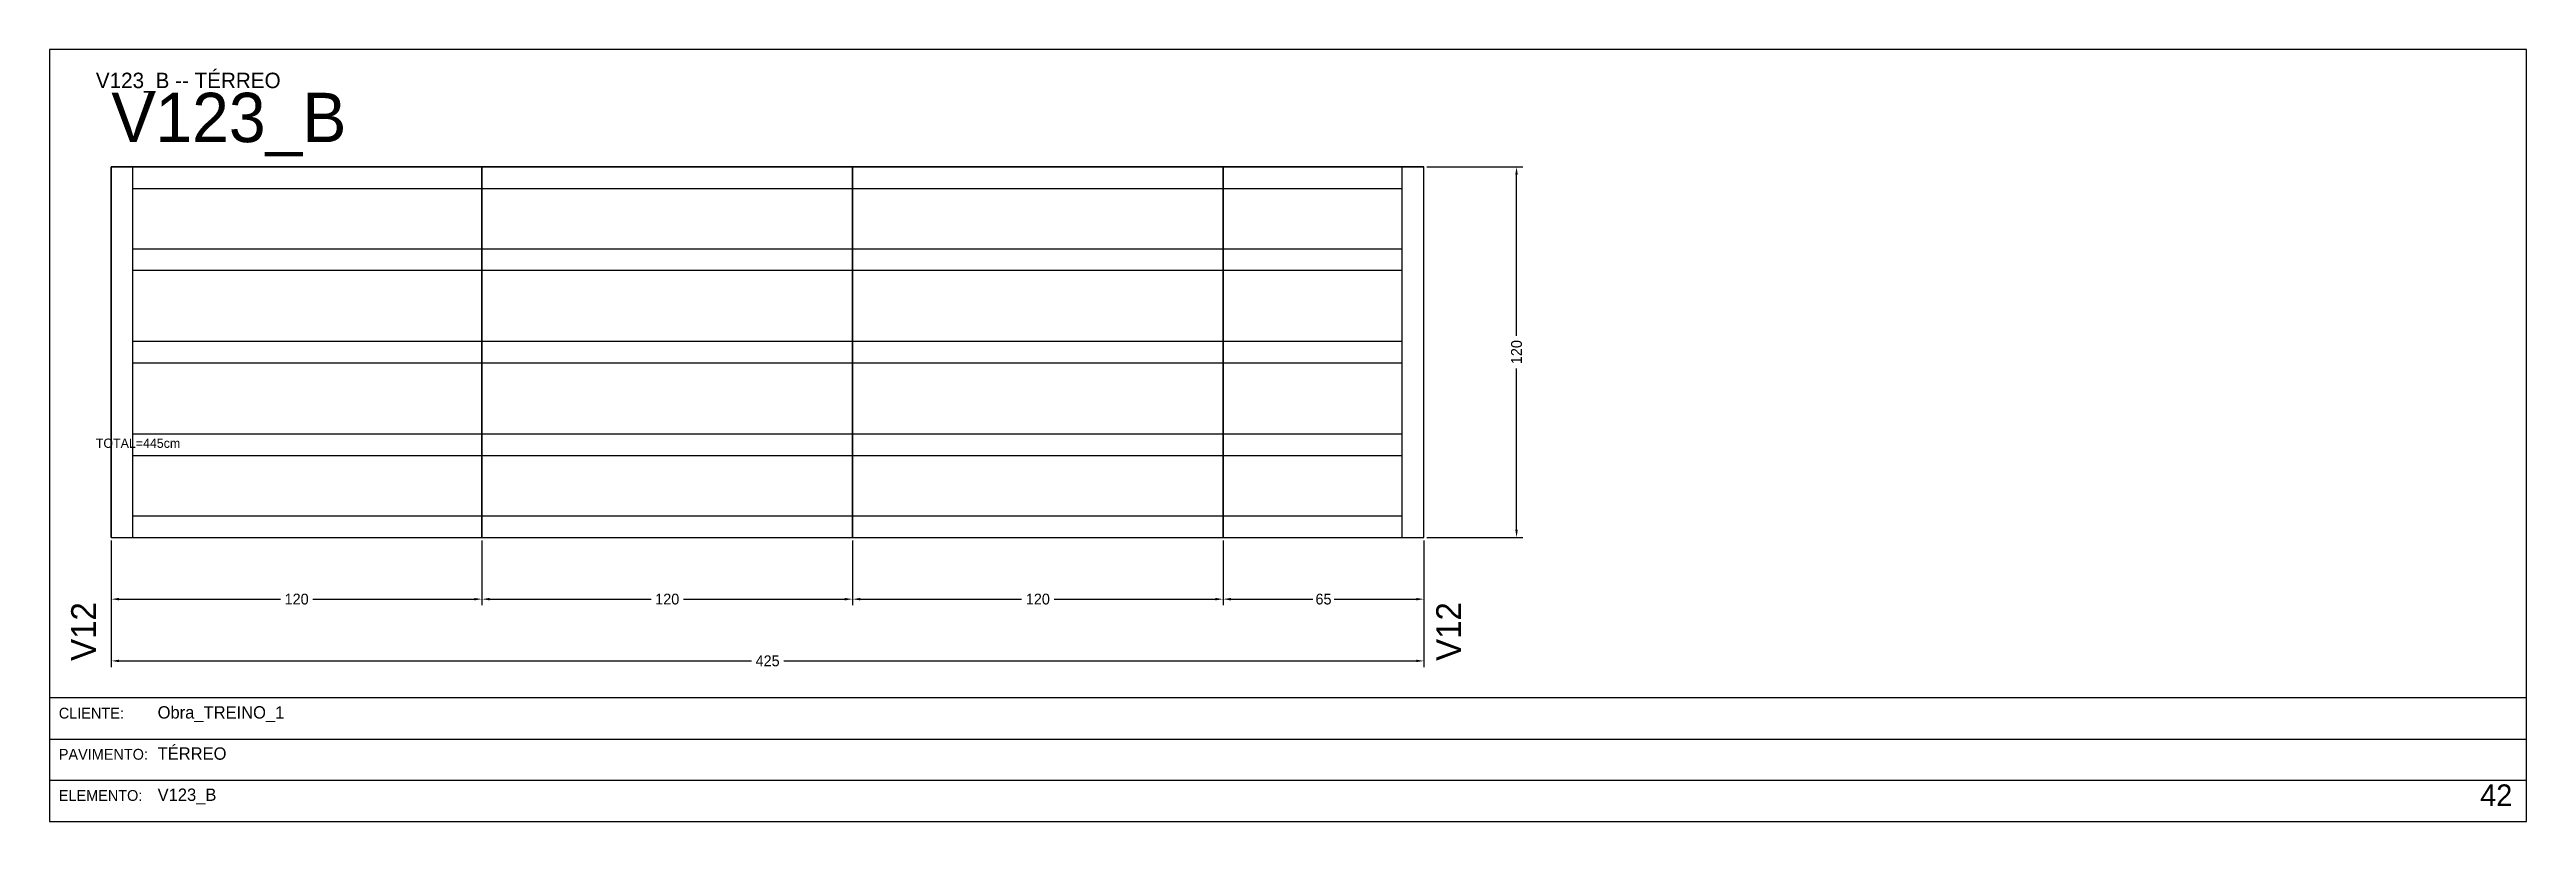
# Model space of a CAD drawing. Header units: metres. Extents: x 0 to 3268, y -4496 to 124.
# Drawn here: x 822 to 1624, y -3152 to -2902 of the extents above; entities that cross this region are included whole.
import ezdxf

# ---------------------------------------------------------------- set-up
doc = ezdxf.new("R2010")
doc.units = ezdxf.units.M
for name, color, linetype in [('5', 5, 'Continuous'), ('BORDA_CELULA', 9, 'Continuous'), ('CARIMBO', 9, 'Continuous'), ('COTA', 241, 'Continuous'), ('NOMENCLATURA', 7, 'Continuous'), ('Painéis', 200, 'Continuous'), ('SARR_2.2x7', 40, 'Continuous')]:
    doc.layers.add(name, color=color, linetype=linetype)
doc.dimstyles.new('COTA', dxfattribs={"dimtxt": 3.5, "dimasz": 2.5, "dimexe": 2, "dimexo": 1, "dimgap": 0.9, "dimtad": 1, "dimdec": 0, "dimrnd": 1, "dimcen": 2.5, "dimclrd": 4, "dimclre": 4, "dimclrt": 4, "dimazin": 3, "dimtfac": 1, "dimtmove": 0, "dimatfit": 3})

msp = doc.modelspace()

# ---------------------------------------------------------------- texts
at = {"layer": '5'}
for p in [(837, -3100), (1279, -3100)]:
    msp.add_text('V12', height=8, rotation=90, dxfattribs=at).set_placement(p)
at = {"layer": 'CARIMBO', "color": 9}
for s, p in [('CLIENTE:', (825, -3118.67)), ('PAVIMENTO:', (825, -3132)), ('ELEMENTO:', (825, -3145.33))]:
    msp.add_text(s, height=3.5, dxfattribs=at).set_placement(p)
at = {"layer": 'CARIMBO', "color": 2}
for s, p in [('Obra_TREINO_1', (857, -3118.67)), ('TÉRREO', (857, -3132)), ('V123_B', (857, -3145.33))]:
    msp.add_text(s, height=4, dxfattribs=at).set_placement(p)
at = {"layer": 'CARIMBO', "color": 3}
msp.add_text('42', height=7, dxfattribs=at).set_placement((1609, -3147))
at = {"layer": 'COTA'}
msp.add_text('TOTAL=445cm', height=3, dxfattribs=at).set_placement((837, -3031))
at = {"layer": 'NOMENCLATURA'}
for s, height, p in [('V123_B -- TÉRREO', 5, (837, -2914.5)), ('V123_B', 16, (842, -2932))]:
    msp.add_text(s, height=height, dxfattribs=at).set_placement(p)

# ---------------------------------------------------------------- blocks, each defined once
blk = doc.blocks.new('_CLOSEDFILLED')
at = {"color": 0, "linetype": 'BYBLOCK'}
blk.add_solid([(-1, 0.16), (0, 0), (-1, -0.16)], dxfattribs=at)
blk = doc.blocks.new('*D382')
at = {"color": 4}
for p, q in [((842, -3061), (842, -3082)), ((962, -3061), (962, -3082)), ((844.5, -3080), (896.75, -3080)), ((907.25, -3080), (959.5, -3080))]:
    blk.add_line(p, q, dxfattribs=at)
at = {"layer": 'Defpoints'}
for p in [(842, -3060), (962, -3060), (842, -3080)]:
    blk.add_point(p, dxfattribs=at)
at = {"layer": 'COTA', "color": 4, "xscale": 2.5, "yscale": 2.5, "rotation": 180}
blk.add_blockref('_CLOSEDFILLED', (842, -3080), dxfattribs=at)
at = {"layer": 'COTA', "color": 4, "xscale": 2.5, "yscale": 2.5}
blk.add_blockref('_CLOSEDFILLED', (962, -3080), dxfattribs=at)
at = {"layer": 'COTA', "color": 4, "insert": (902, -3080), "char_height": 3.5, "attachment_point": 5}
blk.add_mtext('120', dxfattribs=at)
blk = doc.blocks.new('*D383')
at = {"color": 4}
for p, q in [((962, -3061), (962, -3082)), ((1082, -3061), (1082, -3082)), ((964.5, -3080), (1016.75, -3080)), ((1027.25, -3080), (1079.5, -3080))]:
    blk.add_line(p, q, dxfattribs=at)
at = {"layer": 'Defpoints'}
for p in [(962, -3060), (1082, -3060), (962, -3080)]:
    blk.add_point(p, dxfattribs=at)
at = {"layer": 'COTA', "color": 4, "xscale": 2.5, "yscale": 2.5, "rotation": 180}
blk.add_blockref('_CLOSEDFILLED', (962, -3080), dxfattribs=at)
at = {"layer": 'COTA', "color": 4, "xscale": 2.5, "yscale": 2.5}
blk.add_blockref('_CLOSEDFILLED', (1082, -3080), dxfattribs=at)
at = {"layer": 'COTA', "color": 4, "insert": (1022, -3080), "char_height": 3.5, "attachment_point": 5}
blk.add_mtext('120', dxfattribs=at)
blk = doc.blocks.new('*D384')
at = {"color": 4}
for p, q in [((1082, -3061), (1082, -3082)), ((1202, -3061), (1202, -3082)), ((1084.5, -3080), (1136.75, -3080)), ((1147.25, -3080), (1199.5, -3080))]:
    blk.add_line(p, q, dxfattribs=at)
at = {"layer": 'Defpoints'}
for p in [(1082, -3060), (1202, -3060), (1082, -3080)]:
    blk.add_point(p, dxfattribs=at)
at = {"layer": 'COTA', "color": 4, "xscale": 2.5, "yscale": 2.5, "rotation": 180}
blk.add_blockref('_CLOSEDFILLED', (1082, -3080), dxfattribs=at)
at = {"layer": 'COTA', "color": 4, "xscale": 2.5, "yscale": 2.5}
blk.add_blockref('_CLOSEDFILLED', (1202, -3080), dxfattribs=at)
at = {"layer": 'COTA', "color": 4, "insert": (1142, -3080), "char_height": 3.5, "attachment_point": 5}
blk.add_mtext('120', dxfattribs=at)
blk = doc.blocks.new('*D385')
at = {"color": 4}
for p, q in [((1202, -3061), (1202, -3082)), ((1267, -3061), (1267, -3082)), ((1204.5, -3080), (1231, -3080)), ((1238, -3080), (1264.5, -3080))]:
    blk.add_line(p, q, dxfattribs=at)
at = {"layer": 'Defpoints'}
for p in [(1202, -3060), (1267, -3060), (1202, -3080)]:
    blk.add_point(p, dxfattribs=at)
at = {"layer": 'COTA', "color": 4, "xscale": 2.5, "yscale": 2.5, "rotation": 180}
blk.add_blockref('_CLOSEDFILLED', (1202, -3080), dxfattribs=at)
at = {"layer": 'COTA', "color": 4, "xscale": 2.5, "yscale": 2.5}
blk.add_blockref('_CLOSEDFILLED', (1267, -3080), dxfattribs=at)
at = {"layer": 'COTA', "color": 4, "insert": (1234.5, -3080), "char_height": 3.5, "attachment_point": 5}
blk.add_mtext('65', dxfattribs=at)
blk = doc.blocks.new('*D386')
at = {"color": 4}
for p, q in [((842, -3061), (842, -3102)), ((1267, -3061), (1267, -3102)), ((844.5, -3100), (1049.25, -3100)), ((1059.75, -3100), (1264.5, -3100))]:
    blk.add_line(p, q, dxfattribs=at)
at = {"layer": 'Defpoints'}
for p in [(842, -3060), (1267, -3060), (842, -3100)]:
    blk.add_point(p, dxfattribs=at)
at = {"layer": 'COTA', "color": 4, "xscale": 2.5, "yscale": 2.5, "rotation": 180}
blk.add_blockref('_CLOSEDFILLED', (842, -3100), dxfattribs=at)
at = {"layer": 'COTA', "color": 4, "xscale": 2.5, "yscale": 2.5}
blk.add_blockref('_CLOSEDFILLED', (1267, -3100), dxfattribs=at)
at = {"layer": 'COTA', "color": 4, "insert": (1054.5, -3100), "char_height": 3.5, "attachment_point": 5}
blk.add_mtext('425', dxfattribs=at)
blk = doc.blocks.new('*D387')
at = {"color": 4}
for p, q in [((1268, -2940), (1299, -2940)), ((1297, -2994.75), (1297, -2942.5)), ((1297, -3057.5), (1297, -3005.25)), ((1268, -3060), (1299, -3060))]:
    blk.add_line(p, q, dxfattribs=at)
at = {"layer": 'Defpoints'}
for p in [(1267, -2940), (1267, -3060), (1297, -3060)]:
    blk.add_point(p, dxfattribs=at)
at = {"layer": 'COTA', "color": 4, "xscale": 2.5, "yscale": 2.5}
for p, rotation in [((1297, -2940), 90), ((1297, -3060), 270)]:
    blk.add_blockref('_CLOSEDFILLED', p, dxfattribs=dict(at, rotation=rotation))
at = {"layer": 'COTA', "color": 4, "insert": (1297, -3000), "char_height": 3.5, "attachment_point": 5, "rotation": 90}
blk.add_mtext('120', dxfattribs=at)
blk = doc.blocks.new('*D388')
at = {"color": 4}
for p, q in [((1268, -2940), (1299, -2940)), ((1297, -2994.75), (1297, -2942.5)), ((1297, -3057.5), (1297, -3005.25)), ((1268, -3060), (1299, -3060))]:
    blk.add_line(p, q, dxfattribs=at)
at = {"layer": 'Defpoints'}
for p in [(1267, -2940), (1267, -3060), (1297, -3060)]:
    blk.add_point(p, dxfattribs=at)
at = {"layer": 'COTA', "color": 4, "xscale": 2.5, "yscale": 2.5}
for p, rotation in [((1297, -2940), 90), ((1297, -3060), 270)]:
    blk.add_blockref('_CLOSEDFILLED', p, dxfattribs=dict(at, rotation=rotation))
at = {"layer": 'COTA', "color": 4, "insert": (1297, -3000), "char_height": 3.5, "attachment_point": 5, "rotation": 90}
blk.add_mtext('120', dxfattribs=at)
blk = doc.blocks.new('*D389')
at = {"color": 4}
for p, q in [((1268, -2940), (1299, -2940)), ((1297, -2994.75), (1297, -2942.5)), ((1297, -3057.5), (1297, -3005.25)), ((1268, -3060), (1299, -3060))]:
    blk.add_line(p, q, dxfattribs=at)
at = {"layer": 'Defpoints'}
for p in [(1267, -2940), (1267, -3060), (1297, -3060)]:
    blk.add_point(p, dxfattribs=at)
at = {"layer": 'COTA', "color": 4, "xscale": 2.5, "yscale": 2.5}
for p, rotation in [((1297, -2940), 90), ((1297, -3060), 270)]:
    blk.add_blockref('_CLOSEDFILLED', p, dxfattribs=dict(at, rotation=rotation))
at = {"layer": 'COTA', "color": 4, "insert": (1297, -3000), "char_height": 3.5, "attachment_point": 5, "rotation": 90}
blk.add_mtext('120', dxfattribs=at)
blk = doc.blocks.new('*D390')
at = {"color": 4}
for p, q in [((1268, -2940), (1299, -2940)), ((1297, -2994.75), (1297, -2942.5)), ((1297, -3057.5), (1297, -3005.25)), ((1268, -3060), (1299, -3060))]:
    blk.add_line(p, q, dxfattribs=at)
at = {"layer": 'Defpoints'}
for p in [(1267, -2940), (1267, -3060), (1297, -3060)]:
    blk.add_point(p, dxfattribs=at)
at = {"layer": 'COTA', "color": 4, "xscale": 2.5, "yscale": 2.5}
for p, rotation in [((1297, -2940), 90), ((1297, -3060), 270)]:
    blk.add_blockref('_CLOSEDFILLED', p, dxfattribs=dict(at, rotation=rotation))
at = {"layer": 'COTA', "color": 4, "insert": (1297, -3000), "char_height": 3.5, "attachment_point": 5, "rotation": 90}
blk.add_mtext('120', dxfattribs=at)

# ---------------------------------------------------------------- dimensions: what is measured, and where the dimension line sits
at = {"layer": 'COTA'}
for picture in ['*D387', '*D388', '*D389', '*D390']:
    dim = msp.add_linear_dim(base=(1297, -3060), p1=(1267, -3060), p2=(1267, -2940), angle=90, dimstyle='COTA', dxfattribs=at)
    dim.commit()
    dim.dimension.update_dxf_attribs({"geometry": picture, "text_midpoint": (1297, -3000)})
for base, p1, p2, picture, middle in [((842, -3080), (842, -3060), (962, -3060), '*D382', (902, -3080)), ((842, -3100), (842, -3060), (1267, -3060), '*D386', (1054.5, -3100)), ((962, -3080), (962, -3060), (1082, -3060), '*D383', (1022, -3080)), ((1082, -3080), (1082, -3060), (1202, -3060), '*D384', (1142, -3080)), ((1202, -3080), (1202, -3060), (1267, -3060), '*D385', (1234.5, -3080))]:
    dim = msp.add_linear_dim(base=base, p1=p1, p2=p2, dimstyle='COTA', dxfattribs=at)
    dim.commit()
    dim.dimension.update_dxf_attribs({"geometry": picture, "text_midpoint": middle})

# ---------------------------------------------------------------- linework, layer by layer
at = {"layer": 'BORDA_CELULA'}
for points in [[(822, -3152), (1624, -3152), (1624, -2902), (822, -2902)], [(822, -3152), (1624, -3152), (1624, -3112), (822, -3112)]]:
    msp.add_lwpolyline(points, close=True, dxfattribs=at)
at = {"layer": 'CARIMBO'}
for p, q in [((822, -3125.33), (1624, -3125.33)), ((822, -3138.67), (1624, -3138.67)), ((822, -3152), (1624, -3152))]:
    msp.add_line(p, q, dxfattribs=at)
at = {"layer": 'Painéis'}
for points in [[(842, -3060), (842, -2940)], [(842, -2940), (962, -2940)], [(842, -3060), (962, -3060), (962, -2940), (842, -2940), (842, -3060)], [(962, -3060), (962, -2940)], [(962, -2940), (1082, -2940)], [(962, -3060), (1082, -3060), (1082, -2940), (962, -2940), (962, -3060)], [(1082, -3060), (1082, -2940)], [(1082, -2940), (1202, -2940)], [(1082, -3060), (1202, -3060), (1202, -2940), (1082, -2940), (1082, -3060)], [(1202, -3060), (1202, -2940)], [(1202, -2940), (1267, -2940)], [(1202, -3060), (1267, -3060), (1267, -2940), (1202, -2940), (1202, -3060)], [(1267, -3060), (1267, -2940)], [(842, -3060), (962, -3060)], [(962, -3060), (1082, -3060)], [(1082, -3060), (1202, -3060)], [(1202, -3060), (1267, -3060)]]:
    msp.add_lwpolyline(points, dxfattribs=at)
at = {"layer": 'SARR_2.2x7'}
for points in [[(849, -3060), (849, -2940)], [(1260, -3060), (1260, -2940)], [(849, -2947), (962, -2947)], [(962, -2947), (1082, -2947)], [(1082, -2947), (1202, -2947)], [(1202, -2947), (1260, -2947)], [(849, -2966.5), (962, -2966.5)], [(962, -2966.5), (1082, -2966.5)], [(1082, -2966.5), (1202, -2966.5)], [(1202, -2966.5), (1260, -2966.5)], [(849, -2973.5), (962, -2973.5)], [(962, -2973.5), (1082, -2973.5)], [(1082, -2973.5), (1202, -2973.5)], [(1202, -2973.5), (1260, -2973.5)], [(849, -2996.5), (962, -2996.5)], [(962, -2996.5), (1082, -2996.5)], [(1082, -2996.5), (1202, -2996.5)], [(1202, -2996.5), (1260, -2996.5)], [(849, -3003.5), (962, -3003.5)], [(962, -3003.5), (1082, -3003.5)], [(1082, -3003.5), (1202, -3003.5)], [(1202, -3003.5), (1260, -3003.5)], [(849, -3026.5), (962, -3026.5)], [(962, -3026.5), (1082, -3026.5)], [(1082, -3026.5), (1202, -3026.5)], [(1202, -3026.5), (1260, -3026.5)], [(849, -3033.5), (962, -3033.5)], [(962, -3033.5), (1082, -3033.5)], [(1082, -3033.5), (1202, -3033.5)], [(1202, -3033.5), (1260, -3033.5)], [(849, -3053), (962, -3053)], [(962, -3053), (1082, -3053)], [(1082, -3053), (1202, -3053)], [(1202, -3053), (1260, -3053)]]:
    msp.add_lwpolyline(points, dxfattribs=at)

msp.set_redraw_order([(e.dxf.handle, doc.entitydb.next_handle()) for e in msp.query("TEXT MTEXT ATTDEF DIMENSION ARC_DIMENSION")])  # texts and dimensions are drawn at this point

doc.saveas('drawing.dxf')
